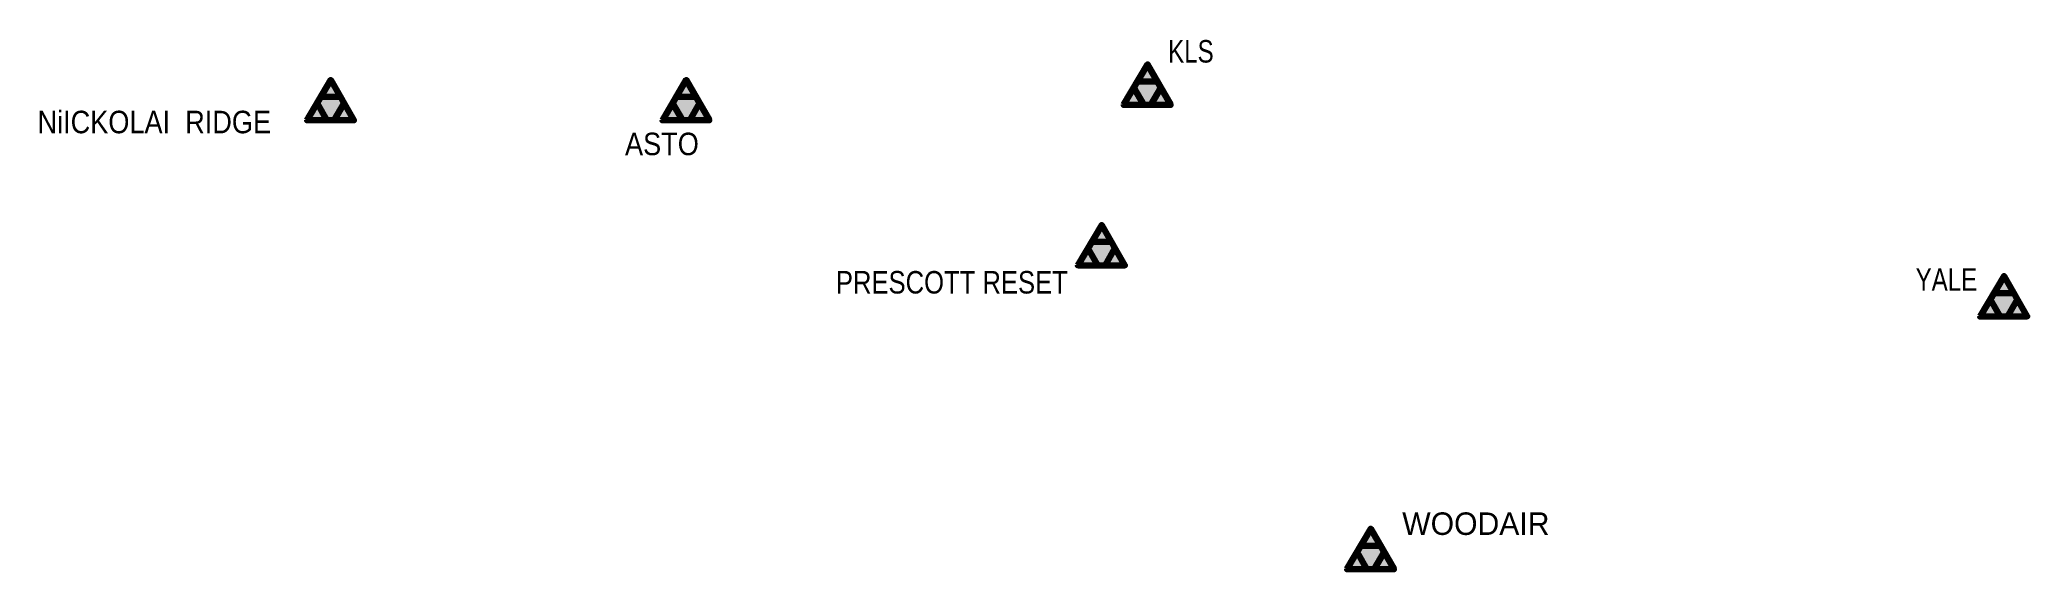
# Model space of a CAD drawing. Header units: feet. Extents: x -1054768 to 1163839, y -940989 to 791041.
# Drawn here: x -671235 to -331587, y -582781 to -492226 of the extents above; entities that cross this region are included whole.
import ezdxf

# ---------------------------------------------------------------- set-up
doc = ezdxf.new("R2010")
doc.units = ezdxf.units.FT
doc.header["$LTSCALE"] = 1500
doc.layers.add('31', color=7, linetype='Continuous')
doc.layers.add('34', color=7, linetype='Continuous', lineweight=35)
doc.layers.add('35', color=7, linetype='Continuous', lineweight=106)

msp = doc.modelspace()

# ---------------------------------------------------------------- texts
at = {"layer": '31'}
for s, width, p in [('KLS', 0.8, (-478406, -496133)), ('NiICKOLAI  RIDGE', 0.9, (-671615, -508221)), ('ASTO', 0.9, (-571218, -511967)), ('PRESCOTT RESET', 0.85, (-535182, -535628)), ('YALE', 0.8, (-350663, -535154))]:
    msp.add_text(s, height=3850, dxfattribs=dict(at, width=width)).set_placement(p)
msp.add_text('WOODAIR', height=3850, dxfattribs=at).set_placement((-438400, -576905))

# ---------------------------------------------------------------- hatches: boundary and pattern name
at = {"layer": '34'}
for points in [[(-621499, -499102), (-625585, -506023), (-617533, -506006)], [(-560747, -499102), (-564833, -506023), (-556781, -506006)], [(-481920, -496456), (-486006, -503377), (-477955, -503360)], [(-489759, -523909), (-493845, -530831), (-485794, -530813)], [(-335552, -532643), (-339638, -539565), (-331587, -539547)], [(-443766, -575860), (-447852, -582781), (-439800, -582764)]]:
    msp.add_hatch(color=256, dxfattribs=at).paths.add_polyline_path(points)

# ---------------------------------------------------------------- linework, layer by layer
for points in [[(-621499, -499102), (-625585, -506023), (-617533, -506006)], [(-560747, -499102), (-564833, -506023), (-556781, -506006)], [(-481920, -496456), (-486006, -503377), (-477955, -503360)], [(-489759, -523909), (-493845, -530831), (-485794, -530813)], [(-335552, -532643), (-339638, -539565), (-331587, -539547)], [(-443766, -575860), (-447852, -582781), (-439800, -582764)]]:
    msp.add_lwpolyline(points, close=True, dxfattribs=at)
at = {"layer": '35'}
for p, q in [((-623224, -502006), (-619843, -502006)), ((-562472, -502006), (-559091, -502006)), ((-482574, -503360), (-484264, -500432)), ((-483645, -499360), (-480264, -499360)), ((-481336, -503360), (-479646, -500431)), ((-622153, -506006), (-623843, -503078)), ((-620915, -506006), (-619225, -503077)), ((-561401, -506006), (-563091, -503078)), ((-560163, -506006), (-558473, -503077)), ((-490413, -530813), (-492103, -527885)), ((-491484, -526813), (-488103, -526813)), ((-489175, -530813), (-487485, -527884)), ((-336206, -539547), (-337896, -536619)), ((-337277, -535547), (-333896, -535547)), ((-334968, -539547), (-333278, -536618)), ((-444420, -582764), (-446110, -579836)), ((-445491, -578764), (-442110, -578764)), ((-443182, -582764), (-441492, -579835))]:
    msp.add_line(p, q, dxfattribs=at)
for points in [[(-625533, -506006), (-617533, -506006), (-621499, -499102), (-621499, -499102), (-625585, -506023), (-625585, -506023)], [(-564781, -506006), (-556781, -506006), (-560747, -499102), (-560747, -499102), (-564833, -506023), (-564833, -506023)], [(-485955, -503360), (-477955, -503360), (-481920, -496456), (-481920, -496456), (-486006, -503377), (-486006, -503377)], [(-493794, -530813), (-485794, -530813), (-489759, -523909), (-489759, -523909), (-493845, -530831), (-493845, -530831)], [(-339587, -539547), (-331587, -539547), (-335552, -532643), (-335552, -532643), (-339638, -539565), (-339638, -539565)], [(-447800, -582764), (-439800, -582764), (-443766, -575860), (-443766, -575860), (-447852, -582781), (-447852, -582781)]]:
    msp.add_lwpolyline(points, dxfattribs=at)

msp.set_redraw_order([(e.dxf.handle, doc.entitydb.next_handle()) for e in msp.query("TEXT MTEXT ATTDEF DIMENSION ARC_DIMENSION")])  # texts and dimensions are drawn at this point

doc.saveas('drawing.dxf')
